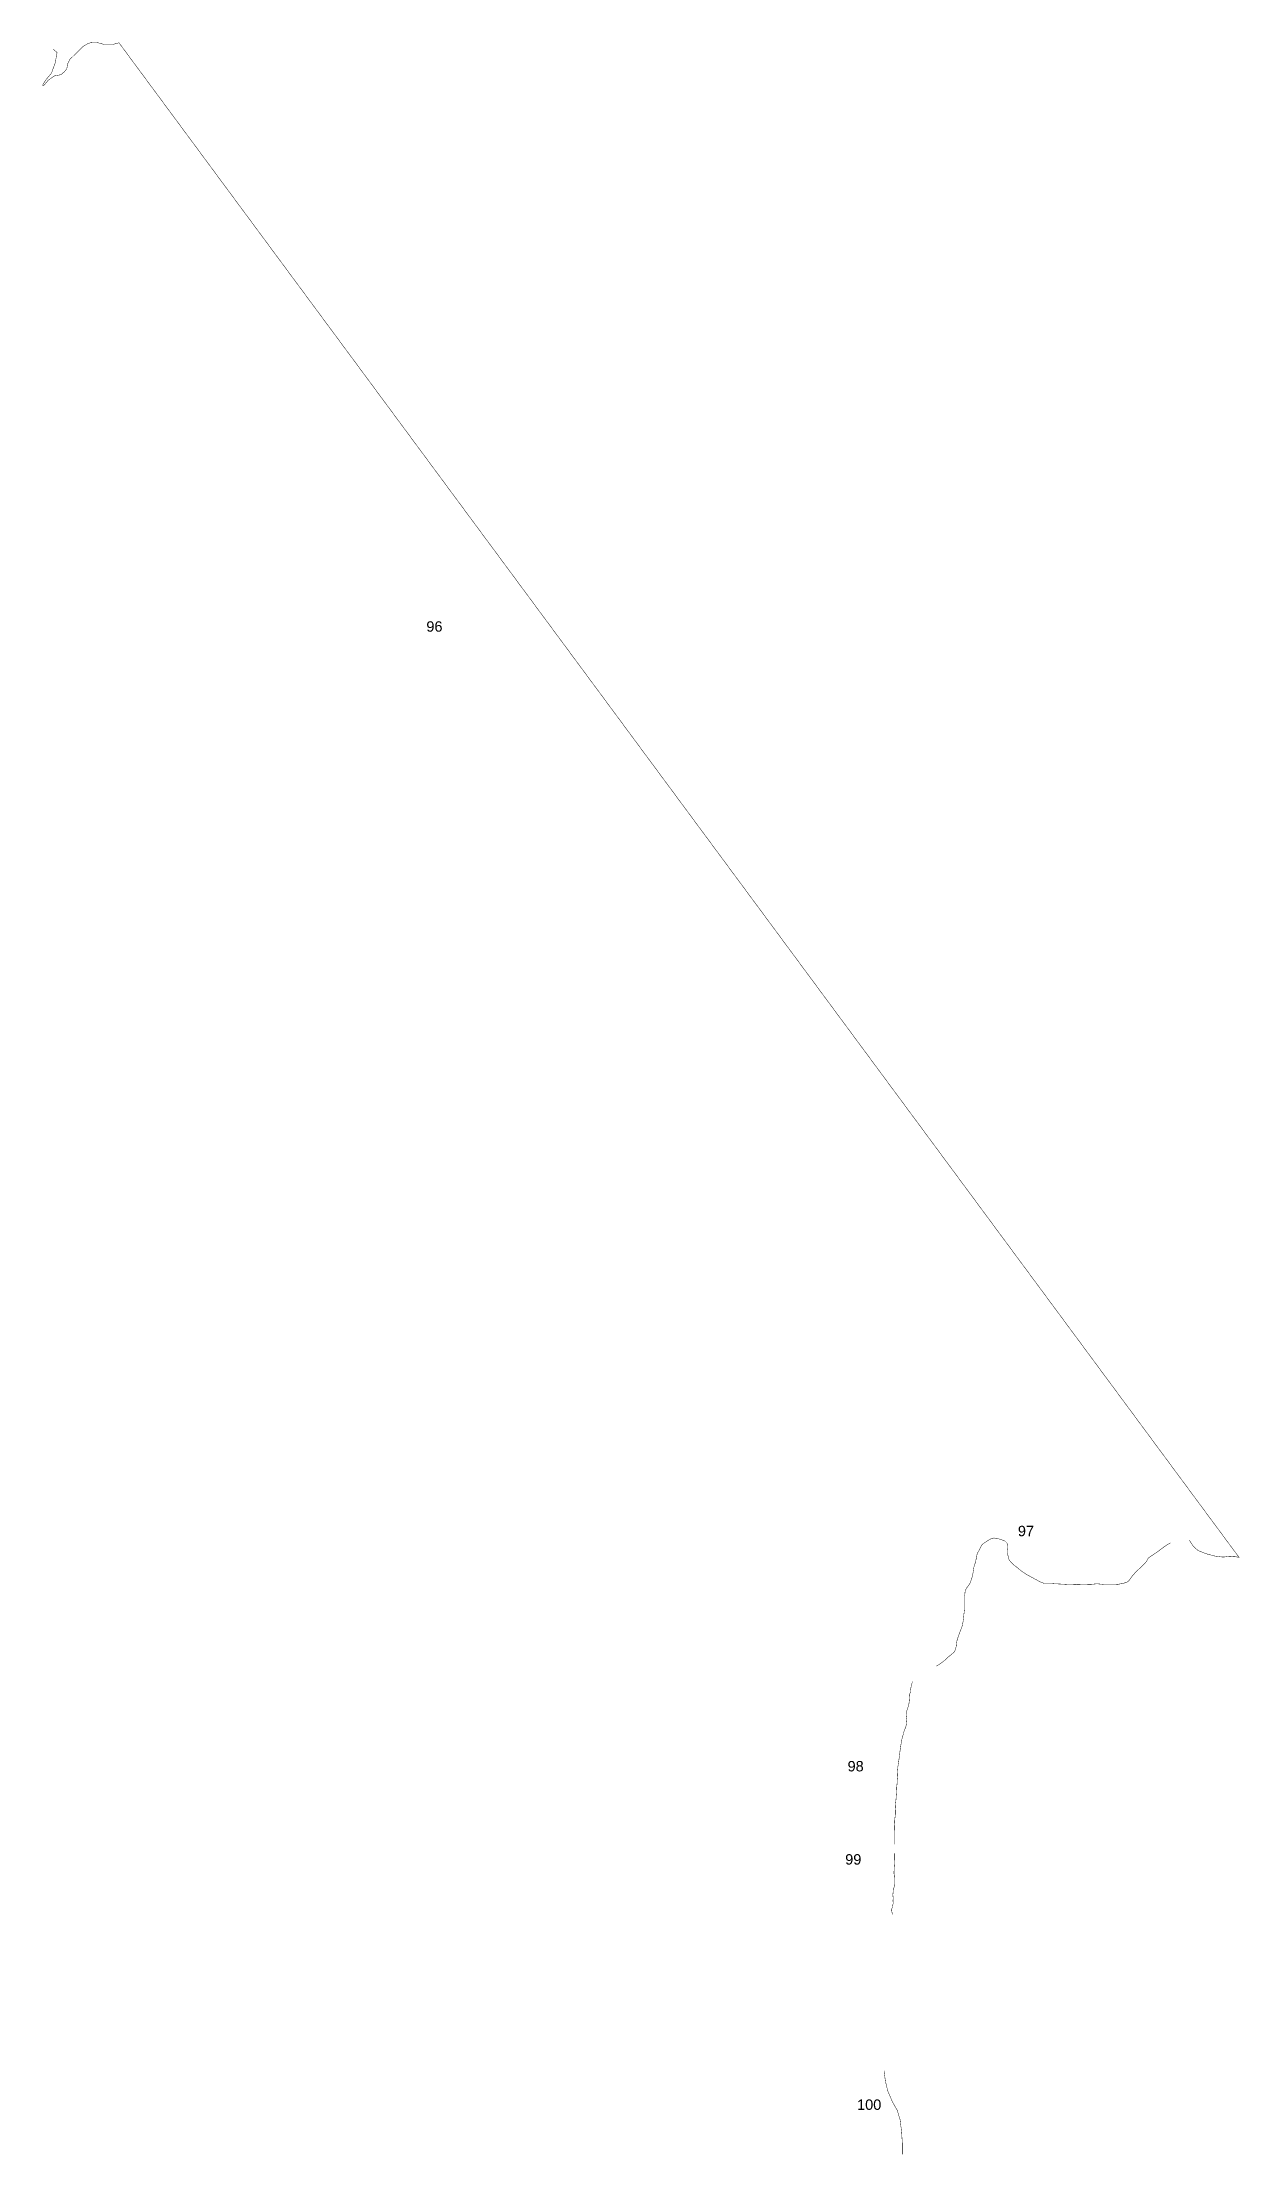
# Model space of a CAD drawing. Header units: metres. Extents: x 254121 to 358116, y 1739230 to 2227325.
# Drawn here: x 269105 to 277170, y 2076381 to 2090619 of the extents above; entities that cross this region are included whole.
import ezdxf

# ---------------------------------------------------------------- set-up
doc = ezdxf.new("R2010")
doc.units = ezdxf.units.M
doc.layers.add('NATURALLY PROTECTED', color=3, linetype='Continuous')
doc.styles.get("Standard").update_dxf_attribs({"font": 'arial.ttf'})

msp = doc.modelspace()

# ---------------------------------------------------------------- texts
at = {"char_height": 70, "attachment_point": 1}
for s, insert in [('96', (271692, 2086716)), ('97', (275676, 2080620)), ('98', (274529, 2079035)), ('99', (274513, 2078407)), ('100', (274593, 2076754))]:
    msp.add_mtext_dynamic_manual_height_columns(s, width=95.17, gutter_width=1, heights=[0], dxfattribs=dict(at, insert=insert))

# ---------------------------------------------------------------- linework, layer by layer
at = {"layer": 'NATURALLY PROTECTED', "const_width": 3, "flags": 128}
for points in [[(269179, 2090572), (269205, 2090549), (269192, 2090479), (269167, 2090410), (269130, 2090366), (269107, 2090329), (269110, 2090326), (269116, 2090328), (269147, 2090364), (269190, 2090393), (269212, 2090396), (269231, 2090400), (269255, 2090421), (269270, 2090439), (269276, 2090472), (269292, 2090504), (269382, 2090592), (269412, 2090609), (269434, 2090616), (269474, 2090617), (269521, 2090604), (269577, 2090603), (269622, 2090615), (269635, 2090597), (277166, 2080407), (277159, 2080409), (277152, 2080410), (277139, 2080412), (277126, 2080412), (277113, 2080414), (277096, 2080414), (277082, 2080412), (277066, 2080410), (277052, 2080410), (277042, 2080411), (277029, 2080413), (277011, 2080415), (276994, 2080418), (276981, 2080422), (276956, 2080428), (276940, 2080434), (276928, 2080438), (276914, 2080444), (276898, 2080450), (276889, 2080454), (276881, 2080461), (276865, 2080474), (276854, 2080488), (276849, 2080495), (276840, 2080508), (276832, 2080524)], [(276703, 2080505), (276688, 2080496), (276661, 2080478), (276629, 2080454), (276603, 2080436), (276569, 2080413), (276554, 2080402), (276550, 2080396), (276547, 2080388), (276542, 2080380), (276534, 2080370), (276524, 2080359), (276511, 2080347), (276494, 2080331), (276477, 2080315), (276463, 2080302), (276459, 2080296), (276451, 2080287), (276442, 2080276), (276434, 2080265), (276429, 2080256), (276422, 2080248), (276415, 2080243), (276403, 2080237), (276383, 2080232), (276353, 2080226), (276335, 2080225), (276320, 2080225), (276304, 2080224), (276283, 2080224), (276254, 2080225), (276225, 2080228), (276206, 2080229), (276172, 2080226), (276133, 2080225), (276073, 2080223), (276011, 2080225), (275991, 2080226), (275955, 2080228), (275914, 2080230), (275899, 2080232), (275872, 2080231), (275852, 2080232), (275822, 2080244), (275796, 2080259), (275764, 2080276), (275737, 2080291), (275709, 2080309), (275690, 2080323), (275673, 2080338), (275659, 2080348), (275641, 2080363), (275629, 2080375), (275620, 2080387), (275615, 2080395), (275607, 2080430), (275606, 2080449), (275609, 2080480), (275607, 2080493), (275601, 2080506), (275590, 2080517), (275559, 2080529), (275534, 2080535), (275515, 2080538), (275497, 2080534), (275472, 2080519), (275448, 2080504), (275436, 2080494), (275432, 2080489), (275426, 2080477), (275413, 2080452), (275408, 2080444), (275405, 2080437), (275401, 2080427), (275398, 2080408), (275392, 2080383), (275386, 2080360), (275380, 2080342), (275376, 2080318), (275373, 2080297), (275370, 2080281), (275364, 2080261), (275359, 2080249), (275354, 2080235), (275346, 2080221), (275337, 2080209), (275330, 2080200), (275326, 2080192), (275322, 2080182), (275320, 2080172), (275319, 2080159), (275318, 2080149), (275316, 2080141), (275316, 2080131), (275316, 2080118), (275317, 2080093), (275317, 2080073), (275316, 2080054), (275313, 2080028), (275311, 2080007), (275308, 2079982), (275307, 2079974), (275301, 2079945), (275292, 2079920), (275287, 2079908), (275277, 2079880), (275269, 2079858), (275266, 2079846), (275263, 2079831), (275261, 2079809), (275256, 2079789), (275251, 2079777), (275246, 2079769), (275239, 2079762), (275228, 2079753), (275216, 2079743), (275204, 2079733), (275185, 2079715), (275166, 2079700), (275162, 2079697), (275147, 2079687), (275128, 2079675), (275127, 2079675)], [(274965, 2079569), (274962, 2079555), (274958, 2079540), (274954, 2079520), (274952, 2079498), (274948, 2079488), (274947, 2079481), (274947, 2079473), (274946, 2079460), (274945, 2079445), (274944, 2079433), (274942, 2079420), (274939, 2079406), (274935, 2079394), (274931, 2079382), (274926, 2079367), (274924, 2079353), (274924, 2079341), (274926, 2079325), (274928, 2079314), (274927, 2079303), (274926, 2079289), (274923, 2079273), (274920, 2079261), (274913, 2079244), (274909, 2079234), (274905, 2079218), (274901, 2079205), (274897, 2079190), (274892, 2079169), (274888, 2079142), (274882, 2079101), (274878, 2079065), (274868, 2078997), (274864, 2078946), (274864, 2078946), (274864, 2078935), (274864, 2078935), (274864, 2078935), (274865, 2078927), (274864, 2078914), (274863, 2078902), (274863, 2078891), (274862, 2078878), (274860, 2078859), (274859, 2078832), (274857, 2078803), (274855, 2078774), (274853, 2078757), (274851, 2078736), (274850, 2078711), (274851, 2078690), (274850, 2078666), (274847, 2078642), (274846, 2078624), (274847, 2078609), (274846, 2078592), (274846, 2078573), (274845, 2078541), (274845, 2078504), (274845, 2078473)], [(274846, 2078413), (274846, 2078370), (274842, 2078292), (274842, 2078274), (274844, 2078263), (274846, 2078195), (274837, 2078167), (274836, 2078153), (274834, 2078133), (274836, 2078112), (274835, 2078094), (274836, 2078075), (274830, 2078048), (274827, 2078039), (274826, 2078034), (274826, 2078026), (274828, 2078017), (274829, 2078011), (274831, 2078002)], [(274775, 2076947), (274775, 2076944), (274775, 2076944), (274778, 2076920), (274781, 2076898), (274784, 2076877), (274790, 2076851), (274795, 2076830), (274801, 2076808), (274833, 2076734), (274863, 2076682), (274883, 2076617), (274893, 2076534), (274898, 2076455), (274898, 2076383)]]:
    msp.add_lwpolyline(points, dxfattribs=at)

msp.set_redraw_order([(e.dxf.handle, doc.entitydb.next_handle()) for e in msp.query("TEXT MTEXT ATTDEF DIMENSION ARC_DIMENSION")])  # texts and dimensions are drawn at this point

doc.saveas('drawing.dxf')
